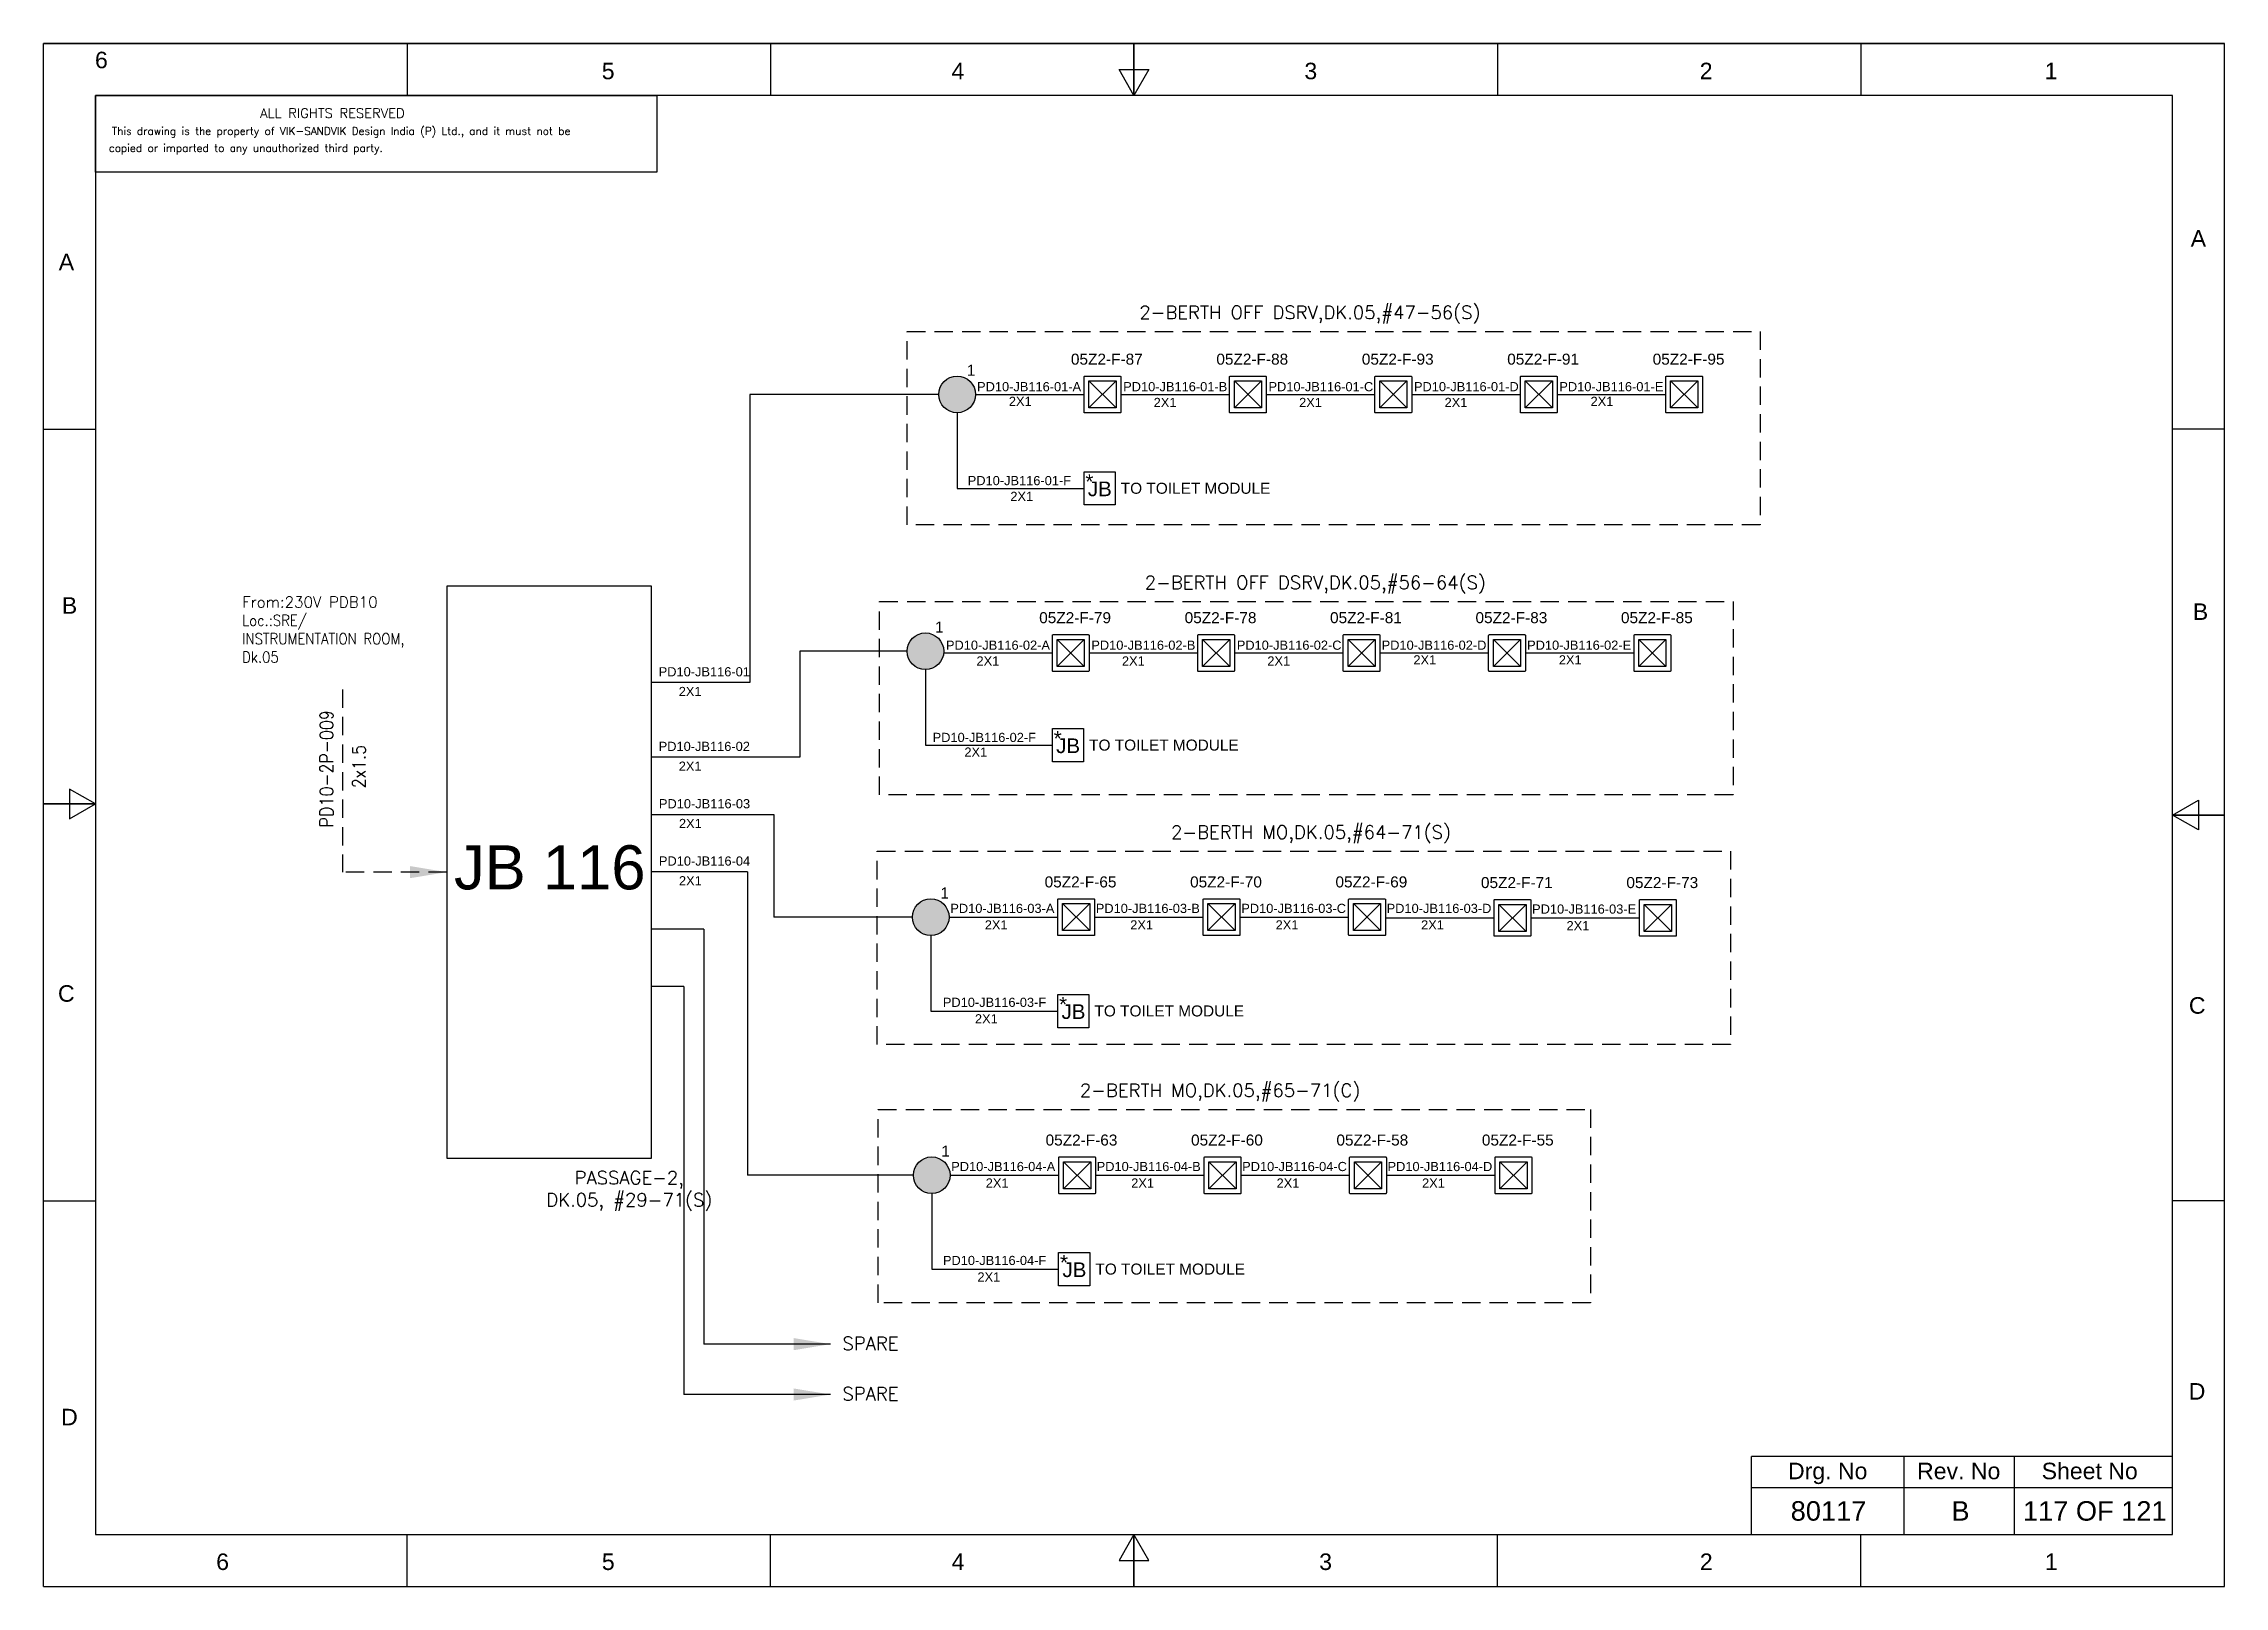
# Model space of a CAD drawing. Header units: inches. Extents: x -3311 to 1429, y -713 to 2436.
# Drawn here: x -672.8 to -375.8, y -713.5 to -503.4 of the extents above; entities that cross this region are included whole.
import ezdxf
from ezdxf.enums import TextEntityAlignment as Align

# ---------------------------------------------------------------- set-up
doc = ezdxf.new("R2010")
doc.units = ezdxf.units.IN
doc.linetypes.add('HIDDEN', pattern=[0.375, 0.25, -0.125])
doc.linetypes.add('SOLID', pattern=[0])
for name, color, linetype, lineweight in [('ELEC_TXT-025', 1, 'Continuous', 25), ('HEL-025', 1, 'Continuous', 25), ('HEL-035', 2, 'Continuous', 35)]:
    doc.layers.add(name, color=color, linetype=linetype, lineweight=lineweight)
doc.layers.add('Fmount', color=7, linetype='Continuous')
doc.layers.add('LINE', color=3, linetype='SOLID')
doc.styles.add('_NORMAL', font='arial.ttf')
doc.styles.add('ROMANS', font='simplex.shx', dxfattribs={"width": 0.88})
doc.styles.get("Standard").update_dxf_attribs({"font": 'arial.ttf'})
doc.dimstyles.get("Standard").update_dxf_attribs({"dimtxt": 0.18, "dimasz": 0.18, "dimexe": 0.18, "dimexo": 0.0625, "dimgap": 0.09, "dimtad": 0, "dimtih": 1, "dimtoh": 1, "dimdec": 4, "dimzin": 0, "dimdsep": 46, "dimtxsty": 'Standard', "dimcen": 0.09, "dimadec": 0, "dimazin": 0, "dimtfac": 1, "dimtdec": 4, "dimtofl": 0, "dimtmove": 0, "dimatfit": 3, "dimfxl": 1, "dimtolj": 1, "dimtzin": 0, "dimarcsym": 0})

msp = doc.modelspace()

# ---------------------------------------------------------------- texts
at = {"color": 7}
for s, height, p in [('PD10-JB116-01-A', 1.25, (-545.63, -550.76, 0.08)), ('2X1', 1.25, (-541.3, -552.76, 0.05)), ('PD10-JB116-01-B', 1.25, (-525.73, -550.76, 0.08)), ('2X1', 1.25, (-521.58, -552.91, 0.03)), ('PD10-JB116-01-C', 1.25, (-505.94, -550.76, 0.08)), ('2X1', 1.25, (-501.77, -552.91, 0.03)), ('PD10-JB116-01-D', 1.25, (-486.13, -550.76, 0.08)), ('2X1', 1.25, (-481.96, -552.91, 0.03)), ('PD10-JB116-01-E', 1.25, (-466.33, -550.76, 0.08)), ('2X1', 1.25, (-462.08, -552.76, 0.05)), ('PD10-JB116-01-F', 1.25, (-546.9, -563.55, 0.08)), ('TO TOILET MODULE', 1.5, (-526.06, -564.72, 0.08)), ('2X1', 1.25, (-541.1, -565.7, 0.03)), ('PD10-JB116-02-A', 1.25, (-549.87, -585.96, 0.03)), ('PD10-JB116-02-B', 1.25, (-530.07, -585.96, 0.03)), ('PD10-JB116-02-C', 1.25, (-510.26, -585.96, 0.03)), ('PD10-JB116-02-D', 1.25, (-490.53, -585.96, 0.03)), ('PD10-JB116-02-E', 1.25, (-470.72, -585.96, 0.03)), ('2X1', 1.25, (-545.71, -588.11, -0.03)), ('2X1', 1.25, (-525.9, -588.11, -0.03)), ('2X1', 1.25, (-506.1, -588.11, -0.03)), ('2X1', 1.25, (-486.21, -587.96)), ('2X1', 1.25, (-466.4, -587.96)), ('PD10-JB116-01', 1.25, (-588.99, -589.58)), ('2X1', 1.25, (-586.26, -592.27)), ('PD10-JB116-02', 1.25, (-588.99, -599.74)), ('PD10-JB116-02-F', 1.25, (-551.68, -598.52, 0.03)), ('2X1', 1.25, (-547.36, -600.52)), ('TO TOILET MODULE', 1.5, (-530.37, -599.69, 0.03)), ('2X1', 1.25, (-586.26, -602.44)), ('PD10-JB116-03', 1.25, (-588.96, -607.55)), ('2X1', 1.25, (-586.23, -610.24)), ('PD10-JB116-04', 1.25, (-588.96, -615.35)), ('2X1', 1.25, (-586.23, -618.04)), ('PD10-JB116-03-A', 1.25, (-549.27, -621.8)), ('PD10-JB116-03-B', 1.25, (-529.46, -621.8)), ('PD10-JB116-03-C', 1.25, (-509.65, -621.8, -0.03)), ('PD10-JB116-03-D', 1.25, (-489.85, -621.8)), ('PD10-JB116-03-E', 1.25, (-470.04, -621.89)), ('2X1', 1.25, (-544.58, -624.05)), ('2X1', 1.25, (-524.77, -624.05)), ('2X1', 1.25, (-504.97, -624.05)), ('2X1', 1.25, (-485.16, -624.05)), ('2X1', 1.25, (-465.35, -624.15)), ('PD10-JB116-03-F', 1.25, (-550.29, -634.59)), ('2X1', 1.25, (-545.92, -636.84)), ('TO TOILET MODULE', 1.5, (-529.64, -635.89, 0.03)), ('PD10-JB116-04-A', 1.25, (-549.15, -656.95, -0.03)), ('PD10-JB116-04-B', 1.25, (-529.34, -656.95, -0.03)), ('PD10-JB116-04-C', 1.25, (-509.53, -656.95, -0.05)), ('PD10-JB116-04-D', 1.25, (-489.73, -656.95, -0.03)), ('2X1', 1.25, (-544.45, -659.2, -0.03)), ('2X1', 1.25, (-524.64, -659.2, -0.03)), ('2X1', 1.25, (-504.84, -659.2, -0.03)), ('2X1', 1.25, (-485.03, -659.2, -0.03)), ('PD10-JB116-04-F', 1.25, (-550.28, -669.74, -0.03)), ('2X1', 1.25, (-545.58, -671.99, -0.03)), ('TO TOILET MODULE', 1.5, (-529.51, -671.04))]:
    msp.add_text(s, height=height, dxfattribs=at).set_placement(p)
at = {"color": 7, "lineweight": 30}
msp.add_text('JB 116 ', height=6, dxfattribs=at).set_placement((-602.66, -615.59), align=Align.MIDDLE_CENTER)
at = {"color": 7}
for s, height, p in [('Drg. No', 2.246, (-429.78, -697.78)), ('Rev. No', 2.246, (-411.94, -697.78)), ('Sheet No', 2.246, (-394.1, -697.78)), ('80117', 2.653, (-429.67, -703.22)), ('B', 2.65, (-411.7, -703.22)), ('117 OF 121', 2.653, (-393.41, -703.22))]:
    msp.add_text(s, height=height, dxfattribs=at).set_placement(p, align=Align.MIDDLE_CENTER)
at = {"color": 7, "char_height": 1.8, "attachment_point": 1, "style": '_NORMAL'}
for s, insert, width in [('{\\Fromans|c0;\\C2;2-BERTH OFF DSRV,DK.05,#47-56(S)}', (-523.53, -539.12, 0.27), 128.8823), ('{\\Fromans|c0;\\C2;2-BERTH OFF DSRV,DK.05,#56-64(S)}', (-522.79, -575.9, 0.27), 128.8823), ('{\\Fromans|c0;\\C2;2-BERTH MO,DK.05,#64-71(S)}', (-519.21, -609.89, 0.3), 128.8823), ('{\\Fromans|c0;\\C2;2-BERTH MO,DK.05,#65-71(C)}', (-531.63, -645.05, 0.27), 128.8823), ('{\\Fromans|c0;\\C2;SPARE}', (-563.97, -679.51), 8.1658), ('{\\Fromans|c0;\\C2;SPARE}', (-563.97, -686.37), 8.1658)]:
    msp.add_mtext(s, dxfattribs=dict(at, insert=insert, width=width))
at = {"color": 7, "insert": (-645.72, -578.71), "char_height": 1.5, "width": 36.8884, "attachment_point": 1}
msp.add_mtext('{\\Fromans|c0;\\C2;From:230V PDB10 \\P\\Fsimplex|c0;\\W0.88;Loc.:SRE/\\PINSTRUMENTATION ROOM,      \\PDk.05}', dxfattribs=at)
at = {"color": 7, "insert": (-635.12, -610.14), "char_height": 1.8, "width": 17.1296, "attachment_point": 1, "rotation": 90, "style": '_NORMAL'}
msp.add_mtext('{\\Fromans|c0;\\W0.88;PD10-2P-009}', dxfattribs=at)
at = {"color": 7, "insert": (-630.71, -604.82), "char_height": 1.8, "attachment_point": 1, "rotation": 90, "style": '_NORMAL'}
msp.add_mtext('{\\Fsimplex|c0;\\W0.88;2x1.5}', dxfattribs=at)
at = {"color": 7, "insert": (-604.3, -656.95), "char_height": 1.8, "attachment_point": 1, "style": '_NORMAL'}
msp.add_mtext('\\pxqc;{\\Fromans|c0;\\C2;PASSAGE-2, \\PDK.05, #29-71(S)}', dxfattribs=at)

# ---------------------------------------------------------------- blocks, each defined once
blk = doc.blocks.new('FIXED_KEY_SWITCH')
h = blk.add_hatch(color=1)
h.dxf.hatch_style = 1
edge = h.paths.add_edge_path()
edge.add_arc((848.13, 1737.46), 2.5, 0, 360)
at = {"color": 1}
blk.add_circle((848.13, 1737.46), 2.5, dxfattribs=at)
at = {"color": 7, "insert": (849.44, 1741.5), "char_height": 1.5, "attachment_point": 1, "style": '_NORMAL'}
blk.add_mtext_dynamic_manual_height_columns('1', width=1.5, gutter_width=7.5, heights=[0], dxfattribs=at)
blk = doc.blocks.new('SWT')
blk.add_blockref('FIXED_KEY_SWITCH', (0, 0))
blk.add_attdef('TAG_NO', (844.55, 1741.11), '', height=1.5)
blk = doc.blocks.new('LED FLUSH MOUNT')
for p, q in [((114818, 79432), (114604, 79219)), ((114604, 79432), (114818, 79219))]:
    blk.add_line(p, q)
blk.add_lwpolyline([(114572, 79470), (114850, 79470, -0.414214), (114856, 79464), (114856, 79186, -0.414214), (114850, 79180), (114572, 79180, -0.414214), (114566, 79186), (114566, 79464, -0.414214)], format="xyb", close=True)
blk.add_lwpolyline([(114604, 79432), (114818, 79432), (114818, 79219), (114604, 79219)], close=True)
blk = doc.blocks.new('LED Flush Mounted Light 22W')
blk.add_blockref('LED FLUSH MOUNT', (0, 0))
at = {"style": 'ROMANS', "width": 0.7}
blk.add_attdef('TAG_NO.:', (113905, 79579), '', height=250, dxfattribs=at)
blk = doc.blocks.new('JB')
blk.add_lwpolyline([(1661.35, 1973.02), (1665.59, 1973.02), (1665.59, 1968.5), (1661.35, 1968.5)], close=True)
at = {"color": 7}
for s, p in [('*', (1661.54, 1970.68)), ('JB', (1661.87, 1969.69))]:
    blk.add_text(s, height=2, dxfattribs=at).set_placement(p)
blk = doc.blocks.new('JB_FOR_BUNKLIGHT')
blk.add_blockref('JB', (0, 0))
blk.add_attdef('TAG_NO:', (1659.46, 1975.19), '', height=1.5)
blk = doc.blocks.new('fr')
at = {"color": 7, "linetype": 'Continuous'}
for p, q in [((33763.99, 4500.4), (33466.99, 4500.4)), ((33466.99, 4500.4), (33763.99, 4500.4)), ((33466.99, 4290.33), (33466.99, 4500.4)), ((33516.49, 4500.4), (33516.49, 4493.33)), ((33565.99, 4500.4), (33565.99, 4493.33)), ((33615.49, 4500.4), (33615.49, 4493.33)), ((33615.49, 4493.33), (33615.49, 4500.4)), ((33615.49, 4500.4), (33615.49, 4493.33)), ((33664.99, 4500.4), (33664.99, 4493.33)), ((33714.49, 4500.4), (33714.49, 4493.33)), ((33763.99, 4290.33), (33763.99, 4500.4)), ((33763.99, 4290.33), (33763.99, 4500.4)), ((33615.49, 4493.33), (33613.45, 4496.87)), ((33613.45, 4496.87), (33617.53, 4496.87)), ((33617.53, 4496.87), (33615.49, 4493.33)), ((33756.92, 4493.33), (33474.06, 4493.33)), ((33474.06, 4493.33), (33474.06, 4297.41)), ((33756.92, 4297.41), (33756.92, 4493.33)), ((33466.99, 4447.89), (33474.06, 4447.89)), ((33763.99, 4447.89), (33756.92, 4447.89)), ((33474.06, 4396.87), (33470.53, 4398.91)), ((33470.53, 4398.91), (33470.53, 4394.83)), ((33466.99, 4396.87), (33474.06, 4396.87)), ((33474.06, 4396.87), (33466.99, 4396.87)), ((33466.99, 4396.87), (33474.06, 4396.87)), ((33470.53, 4394.83), (33474.06, 4396.87)), ((33756.92, 4395.37), (33760.45, 4397.41)), ((33760.45, 4397.41), (33760.45, 4393.33)), ((33763.99, 4395.37), (33756.92, 4395.37)), ((33760.45, 4393.33), (33756.92, 4395.37)), ((33756.92, 4395.37), (33763.99, 4395.37)), ((33763.99, 4395.37), (33756.92, 4395.37)), ((33466.99, 4342.85), (33474.06, 4342.85)), ((33763.99, 4342.85), (33756.92, 4342.85)), ((33474.06, 4297.41), (33756.92, 4297.41)), ((33516.49, 4290.33), (33516.49, 4297.41)), ((33565.99, 4290.33), (33565.99, 4297.41)), ((33615.49, 4297.41), (33613.45, 4293.87)), ((33615.49, 4290.33), (33615.49, 4297.41)), ((33617.53, 4293.87), (33615.49, 4297.41)), ((33615.49, 4297.41), (33615.49, 4290.33)), ((33615.49, 4290.33), (33615.49, 4297.41)), ((33664.99, 4290.33), (33664.99, 4297.41)), ((33714.49, 4290.33), (33714.49, 4297.41)), ((33613.45, 4293.87), (33617.53, 4293.87)), ((33466.99, 4290.33), (33763.99, 4290.33)), ((33466.99, 4290.33), (33763.99, 4290.33))]:
    blk.add_line(p, q, dxfattribs=at)
at = {"color": 7, "style": '_NORMAL'}
for s, p in [('6', (33474.86, 4498.18)), ('5', (33543.88, 4496.68)), ('4', (33591.52, 4496.68)), ('3', (33639.57, 4496.68)), ('2', (33693.41, 4496.68)), ('1', (33740.39, 4496.68)), ('A', (33760.45, 4473.88)), ('A', (33470.1, 4470.68)), ('B', (33470.52, 4423.9)), ('B', (33760.74, 4423.06)), ('C', (33470.08, 4371.07)), ('C', (33760.29, 4369.44)), ('D', (33760.27, 4316.89)), ('D', (33470.51, 4313.39)), ('6', (33491.37, 4293.69)), ('5', (33543.89, 4293.69)), ('4', (33591.53, 4293.69)), ('3', (33641.59, 4293.69)), ('2', (33693.43, 4293.69)), ('1', (33740.41, 4293.69))]:
    blk.add_text(s, height=2.25, dxfattribs=at).set_placement(p, align=Align.MIDDLE_CENTER)
blk = doc.blocks.new('A$C4BAD7D21')
at = {"layer": 'HEL-025'}
blk.add_lwpolyline([(-34000, 0), (-34000, 2086), (-18714, 2086), (-18714, 0)], close=True, dxfattribs=at)
at = {"layer": 'HEL-025', "style": 'ROMANS'}
for s, p in [('This drawing is the property of VIK-SANDVIK Design India (P) Ltd., and it must not be', (-33558, 1016)), (' copied or imparted to any unauthorized third party.', (-33785, 550))]:
    blk.add_text(s, height=210, dxfattribs=at).set_placement(p)
at = {"layer": 'HEL-035', "style": 'ROMANS'}
blk.add_text('     ALL RIGHTS RESERVED', height=262.5, dxfattribs=at).set_placement((-30497, 1476))

# ---------------------------------------------------------------- linework, layer by layer
for p, q in [((-576.56, -551.2), (-576.56, -590.42)), ((-548.36, -553.7, 0.05), (-548.36, -563.98, 0.05)), ((-569.75, -586.17), (-569.75, -600.58)), ((-552.67, -588.67), (-552.67, -598.96)), ((-569.75, -600.58), (-589.97, -600.58)), ((-573.33, -608.39), (-573.33, -622.37)), ((-576.91, -616.19), (-589.97, -616.19)), ((-576.91, -616.19), (-576.91, -657.52)), ((-582.84, -623.99), (-589.97, -623.99)), ((-582.84, -623.99), (-582.84, -680.51)), ((-551.94, -624.87), (-551.94, -635.16)), ((-585.56, -631.79), (-589.97, -631.79)), ((-585.56, -631.79), (-585.56, -687.37)), ((-554.31, -657.52, -0.03), (-576.91, -657.52)), ((-551.81, -660.02, -0.03), (-551.81, -670.31, -0.03))]:
    msp.add_line(p, q)
at = {"color": 7, "linetype": 'Continuous'}
for p, q in [((-382.83, -695.83), (-440.15, -695.83)), ((-440.15, -706.42), (-440.15, -695.83)), ((-419.38, -706.42), (-419.38, -695.83)), ((-404.36, -706.42), (-404.36, -695.83)), ((-440.15, -700.01), (-382.83, -700.01))]:
    msp.add_line(p, q, dxfattribs=at)
at = {"linetype": 'HIDDEN', "ltscale": 10}
for points in [[(-555.17, -542.63), (-438.96, -542.63), (-438.96, -568.95), (-555.17, -568.95)], [(-558.9, -579.41), (-442.68, -579.41), (-442.68, -605.73), (-558.9, -605.73)], [(-559.09, -648.55), (-462.08, -648.55), (-462.08, -674.87), (-559.09, -674.87)]]:
    msp.add_lwpolyline(points, close=True, dxfattribs=at)
msp.add_lwpolyline([(-632.06, -591.36), (-632.06, -616.24)], dxfattribs=at)
at = {"linetype": 'HIDDEN', "ltscale": 10, "elevation": 0.03}
msp.add_lwpolyline([(-559.22, -613.4), (-443.01, -613.4), (-443.01, -639.72), (-559.22, -639.72)], close=True, dxfattribs=at)
at = {"layer": 'LINE', "color": 7}
for p, q in [((-550.86, -551.2, 0.05), (-576.56, -551.2, 0.05)), ((-555.17, -586.17), (-569.75, -586.17)), ((-554.44, -622.37), (-573.33, -622.37))]:
    msp.add_line(p, q, dxfattribs=at)
at = {"layer": 'LINE', "color": 0}
for p, q in [((-545.86, -551.2, 0.05), (-531.06, -551.2, 0.05)), ((-526.05, -551.2, 0.05), (-511.25, -551.2, 0.05)), ((-506.24, -551.2, 0.05), (-491.45, -551.2, 0.05)), ((-486.44, -551.2, 0.05), (-471.64, -551.2, 0.05)), ((-466.63, -551.2, 0.05), (-451.83, -551.2, 0.05)), ((-548.36, -563.98, 0.05), (-531.06, -563.98, 0.05)), ((-617.85, -577.29), (-617.85, -655.19)), ((-589.97, -577.29), (-617.85, -577.29)), ((-589.97, -655.19), (-589.97, -577.29)), ((-550.18, -586.4), (-535.39, -586.4)), ((-530.37, -586.4), (-515.58, -586.4)), ((-510.57, -586.4), (-495.77, -586.4)), ((-490.76, -586.4), (-475.97, -586.4)), ((-470.95, -586.4), (-456.16, -586.4)), ((-576.56, -590.42), (-589.97, -590.42)), ((-552.67, -598.96), (-535.37, -598.96)), ((-589.94, -608.39), (-573.33, -608.39)), ((-549.44, -622.37), (-534.64, -622.37)), ((-529.63, -622.37), (-514.84, -622.37)), ((-509.83, -622.37), (-495.03, -622.37)), ((-490.02, -622.47), (-475.22, -622.47)), ((-470.21, -622.47), (-455.42, -622.47)), ((-551.94, -635.16), (-534.64, -635.16)), ((-617.85, -655.19), (-589.97, -655.19)), ((-549.31, -657.52, -0.03), (-534.52, -657.52, -0.03)), ((-529.5, -657.52, -0.03), (-514.71, -657.52, -0.03)), ((-509.7, -657.52, -0.03), (-494.9, -657.52, -0.03)), ((-489.89, -657.52, -0.03), (-475.1, -657.52, -0.03)), ((-551.81, -670.31, -0.03), (-534.52, -670.31, -0.03))]:
    msp.add_line(p, q, dxfattribs=at)

# ---------------------------------------------------------------- block references
for name, p in [('fr', (-34139.75, -5003.83)), ('SWT', (-1396.48, -2288.65, 0.05)), ('JB_FOR_BUNKLIGHT', (-2192.41, -2534.74, 0.05)), ('SWT', (-1400.8, -2323.63)), ('JB_FOR_BUNKLIGHT', (-2196.73, -2569.72)), ('SWT', (-1400.07, -2359.83)), ('JB_FOR_BUNKLIGHT', (-2196, -2605.92)), ('SWT', (-1399.94, -2394.98, -0.03)), ('JB_FOR_BUNKLIGHT', (-2195.87, -2641.07, -0.03))]:
    msp.add_blockref(name, p)
at = {"layer": 'ELEC_TXT-025', "color": 0, "xscale": 0.005, "yscale": 0.005, "zscale": 0.005}
msp.add_blockref('A$C4BAD7D21', (-495.68, -520.93), dxfattribs=at)
at = {"layer": 'Fmount'}
ref = msp.add_blockref('LED Flush Mounted Light 22W', (-2510.76, -1921.94, 0.05), dxfattribs=dict(at, xscale=0.01728, yscale=0.01728, zscale=0.01728))
ref.add_attrib('TAG_NO.:', '05Z2-F-87', dxfattribs={"layer": '0', "height": 1.5}).set_placement((-532.85, -547.59, 0.05), align=Align.BOTTOM_LEFT)
ref = msp.add_blockref('LED Flush Mounted Light 22W', (-2490.95, -1921.94, 0.05), dxfattribs=dict(at, xscale=0.01728, yscale=0.01728, zscale=0.01728))
ref.add_attrib('TAG_NO.:', '05Z2-F-88', dxfattribs={"layer": '0', "height": 1.5}).set_placement((-513.04, -547.59, 0.05), align=Align.BOTTOM_LEFT)
ref = msp.add_blockref('LED Flush Mounted Light 22W', (-2471.15, -1921.94, 0.05), dxfattribs=dict(at, xscale=0.01728, yscale=0.01728, zscale=0.01728))
ref.add_attrib('TAG_NO.:', '05Z2-F-93', dxfattribs={"layer": '0', "height": 1.5}).set_placement((-493.23, -547.59, 0.05), align=Align.BOTTOM_LEFT)
ref = msp.add_blockref('LED Flush Mounted Light 22W', (-2451.34, -1921.94, 0.05), dxfattribs=dict(at, xscale=0.01728, yscale=0.01728, zscale=0.01728))
ref.add_attrib('TAG_NO.:', '05Z2-F-91', dxfattribs={"layer": '0', "height": 1.5}).set_placement((-473.43, -547.59, 0.05), align=Align.BOTTOM_LEFT)
ref = msp.add_blockref('LED Flush Mounted Light 22W', (-2431.53, -1921.94, 0.05), dxfattribs=dict(at, xscale=0.01728, yscale=0.01728, zscale=0.01728))
ref.add_attrib('TAG_NO.:', '05Z2-F-95', dxfattribs={"layer": '0', "height": 1.5}).set_placement((-453.62, -547.59, 0.05), align=Align.BOTTOM_LEFT)
ref = msp.add_blockref('LED Flush Mounted Light 22W', (-2515.08, -1957.14), dxfattribs=dict(at, xscale=0.01728, yscale=0.01728, zscale=0.01728))
ref.add_attrib('TAG_NO.:', '05Z2-F-79', dxfattribs={"layer": '0', "height": 1.5}).set_placement((-537.17, -582.79), align=Align.BOTTOM_LEFT)
ref = msp.add_blockref('LED Flush Mounted Light 22W', (-2495.28, -1957.14), dxfattribs=dict(at, xscale=0.01728, yscale=0.01728, zscale=0.01728))
ref.add_attrib('TAG_NO.:', '05Z2-F-78', dxfattribs={"layer": '0', "height": 1.5}).set_placement((-517.36, -582.79), align=Align.BOTTOM_LEFT)
ref = msp.add_blockref('LED Flush Mounted Light 22W', (-2475.47, -1957.14), dxfattribs=dict(at, xscale=0.01728, yscale=0.01728, zscale=0.01728))
ref.add_attrib('TAG_NO.:', '05Z2-F-81', dxfattribs={"layer": '0', "height": 1.5}).set_placement((-497.56, -582.79), align=Align.BOTTOM_LEFT)
ref = msp.add_blockref('LED Flush Mounted Light 22W', (-2455.66, -1957.14), dxfattribs=dict(at, xscale=0.01728, yscale=0.01728, zscale=0.01728))
ref.add_attrib('TAG_NO.:', '05Z2-F-83', dxfattribs={"layer": '0', "height": 1.5}).set_placement((-477.75, -582.79), align=Align.BOTTOM_LEFT)
ref = msp.add_blockref('LED Flush Mounted Light 22W', (-2435.86, -1957.14), dxfattribs=dict(at, xscale=0.01728, yscale=0.01728, zscale=0.01728))
ref.add_attrib('TAG_NO.:', '05Z2-F-85', dxfattribs={"layer": '0', "height": 1.5}).set_placement((-457.94, -582.79), align=Align.BOTTOM_LEFT)
ref = msp.add_blockref('LED Flush Mounted Light 22W', (-2514.34, -1993.11), dxfattribs=dict(at, xscale=0.01728, yscale=0.01728, zscale=0.01728))
ref.add_attrib('TAG_NO.:', '05Z2-F-65', dxfattribs={"layer": '0', "height": 1.5}).set_placement((-536.43, -618.77), align=Align.BOTTOM_LEFT)
ref = msp.add_blockref('LED Flush Mounted Light 22W', (-2494.54, -1993.11), dxfattribs=dict(at, xscale=0.01728, yscale=0.01728, zscale=0.01728))
ref.add_attrib('TAG_NO.:', '05Z2-F-70', dxfattribs={"layer": '0', "height": 1.5}).set_placement((-516.62, -618.77), align=Align.BOTTOM_LEFT)
ref = msp.add_blockref('LED Flush Mounted Light 22W', (-2474.73, -1993.11), dxfattribs=dict(at, xscale=0.01728, yscale=0.01728, zscale=0.01728))
ref.add_attrib('TAG_NO.:', '05Z2-F-69', dxfattribs={"layer": '0', "height": 1.5}).set_placement((-496.82, -618.77), align=Align.BOTTOM_LEFT)
ref = msp.add_blockref('LED Flush Mounted Light 22W', (-2454.92, -1993.21), dxfattribs=dict(at, xscale=0.01728, yscale=0.01728, zscale=0.01728))
ref.add_attrib('TAG_NO.:', '05Z2-F-71', dxfattribs={"layer": '0', "height": 1.5}).set_placement((-477.01, -618.86), align=Align.BOTTOM_LEFT)
ref = msp.add_blockref('LED Flush Mounted Light 22W', (-2435.12, -1993.21), dxfattribs=dict(at, xscale=0.01728, yscale=0.01728, zscale=0.01728))
ref.add_attrib('TAG_NO.:', '05Z2-F-73', dxfattribs={"layer": '0', "height": 1.5}).set_placement((-457.2, -618.86), align=Align.BOTTOM_LEFT)
ref = msp.add_blockref('LED Flush Mounted Light 22W', (-2514.21, -2028.26, -0.03), dxfattribs=dict(at, xscale=0.01728, yscale=0.01728, zscale=0.01728))
ref.add_attrib('TAG_NO.:', '05Z2-F-63', dxfattribs={"layer": '0', "height": 1.5}).set_placement((-536.3, -653.92, -0.03), align=Align.BOTTOM_LEFT)
ref = msp.add_blockref('LED Flush Mounted Light 22W', (-2494.41, -2028.26, -0.03), dxfattribs=dict(at, xscale=0.01728, yscale=0.01728, zscale=0.01728))
ref.add_attrib('TAG_NO.:', '05Z2-F-60', dxfattribs={"layer": '0', "height": 1.5}).set_placement((-516.49, -653.92, -0.03), align=Align.BOTTOM_LEFT)
ref = msp.add_blockref('LED Flush Mounted Light 22W', (-2474.6, -2028.26, -0.03), dxfattribs=dict(at, xscale=0.01728, yscale=0.01728, zscale=0.01728))
ref.add_attrib('TAG_NO.:', '05Z2-F-58', dxfattribs={"layer": '0', "height": 1.5}).set_placement((-496.69, -653.92, -0.03), align=Align.BOTTOM_LEFT)
ref = msp.add_blockref('LED Flush Mounted Light 22W', (-2454.79, -2028.26, -0.03), dxfattribs=dict(at, xscale=0.01728, yscale=0.01728, zscale=0.01728))
ref.add_attrib('TAG_NO.:', '05Z2-F-55', dxfattribs={"layer": '0', "height": 1.5}).set_placement((-476.88, -653.92, -0.03), align=Align.BOTTOM_LEFT)

msp.set_redraw_order([(e.dxf.handle, doc.entitydb.next_handle()) for e in msp.query("TEXT MTEXT ATTDEF DIMENSION ARC_DIMENSION")])  # texts and dimensions are drawn at this point

# ---------------------------------------------------------------- leaders
at = {"linetype": 'HIDDEN', "ltscale": 10}
msp.add_leader([(-617.85, -616.24), (-632.06, -616.24)], dimstyle='Standard', override={"dimasz": 5, "dimarcsym": 1}, dxfattribs=at)
for points in [[(-565.59, -680.51), (-582.84, -680.51)], [(-565.59, -687.37), (-585.56, -687.37)]]:
    msp.add_leader(points, dimstyle='Standard', override={"dimasz": 5, "dimarcsym": 1})

doc.saveas('drawing.dxf')
